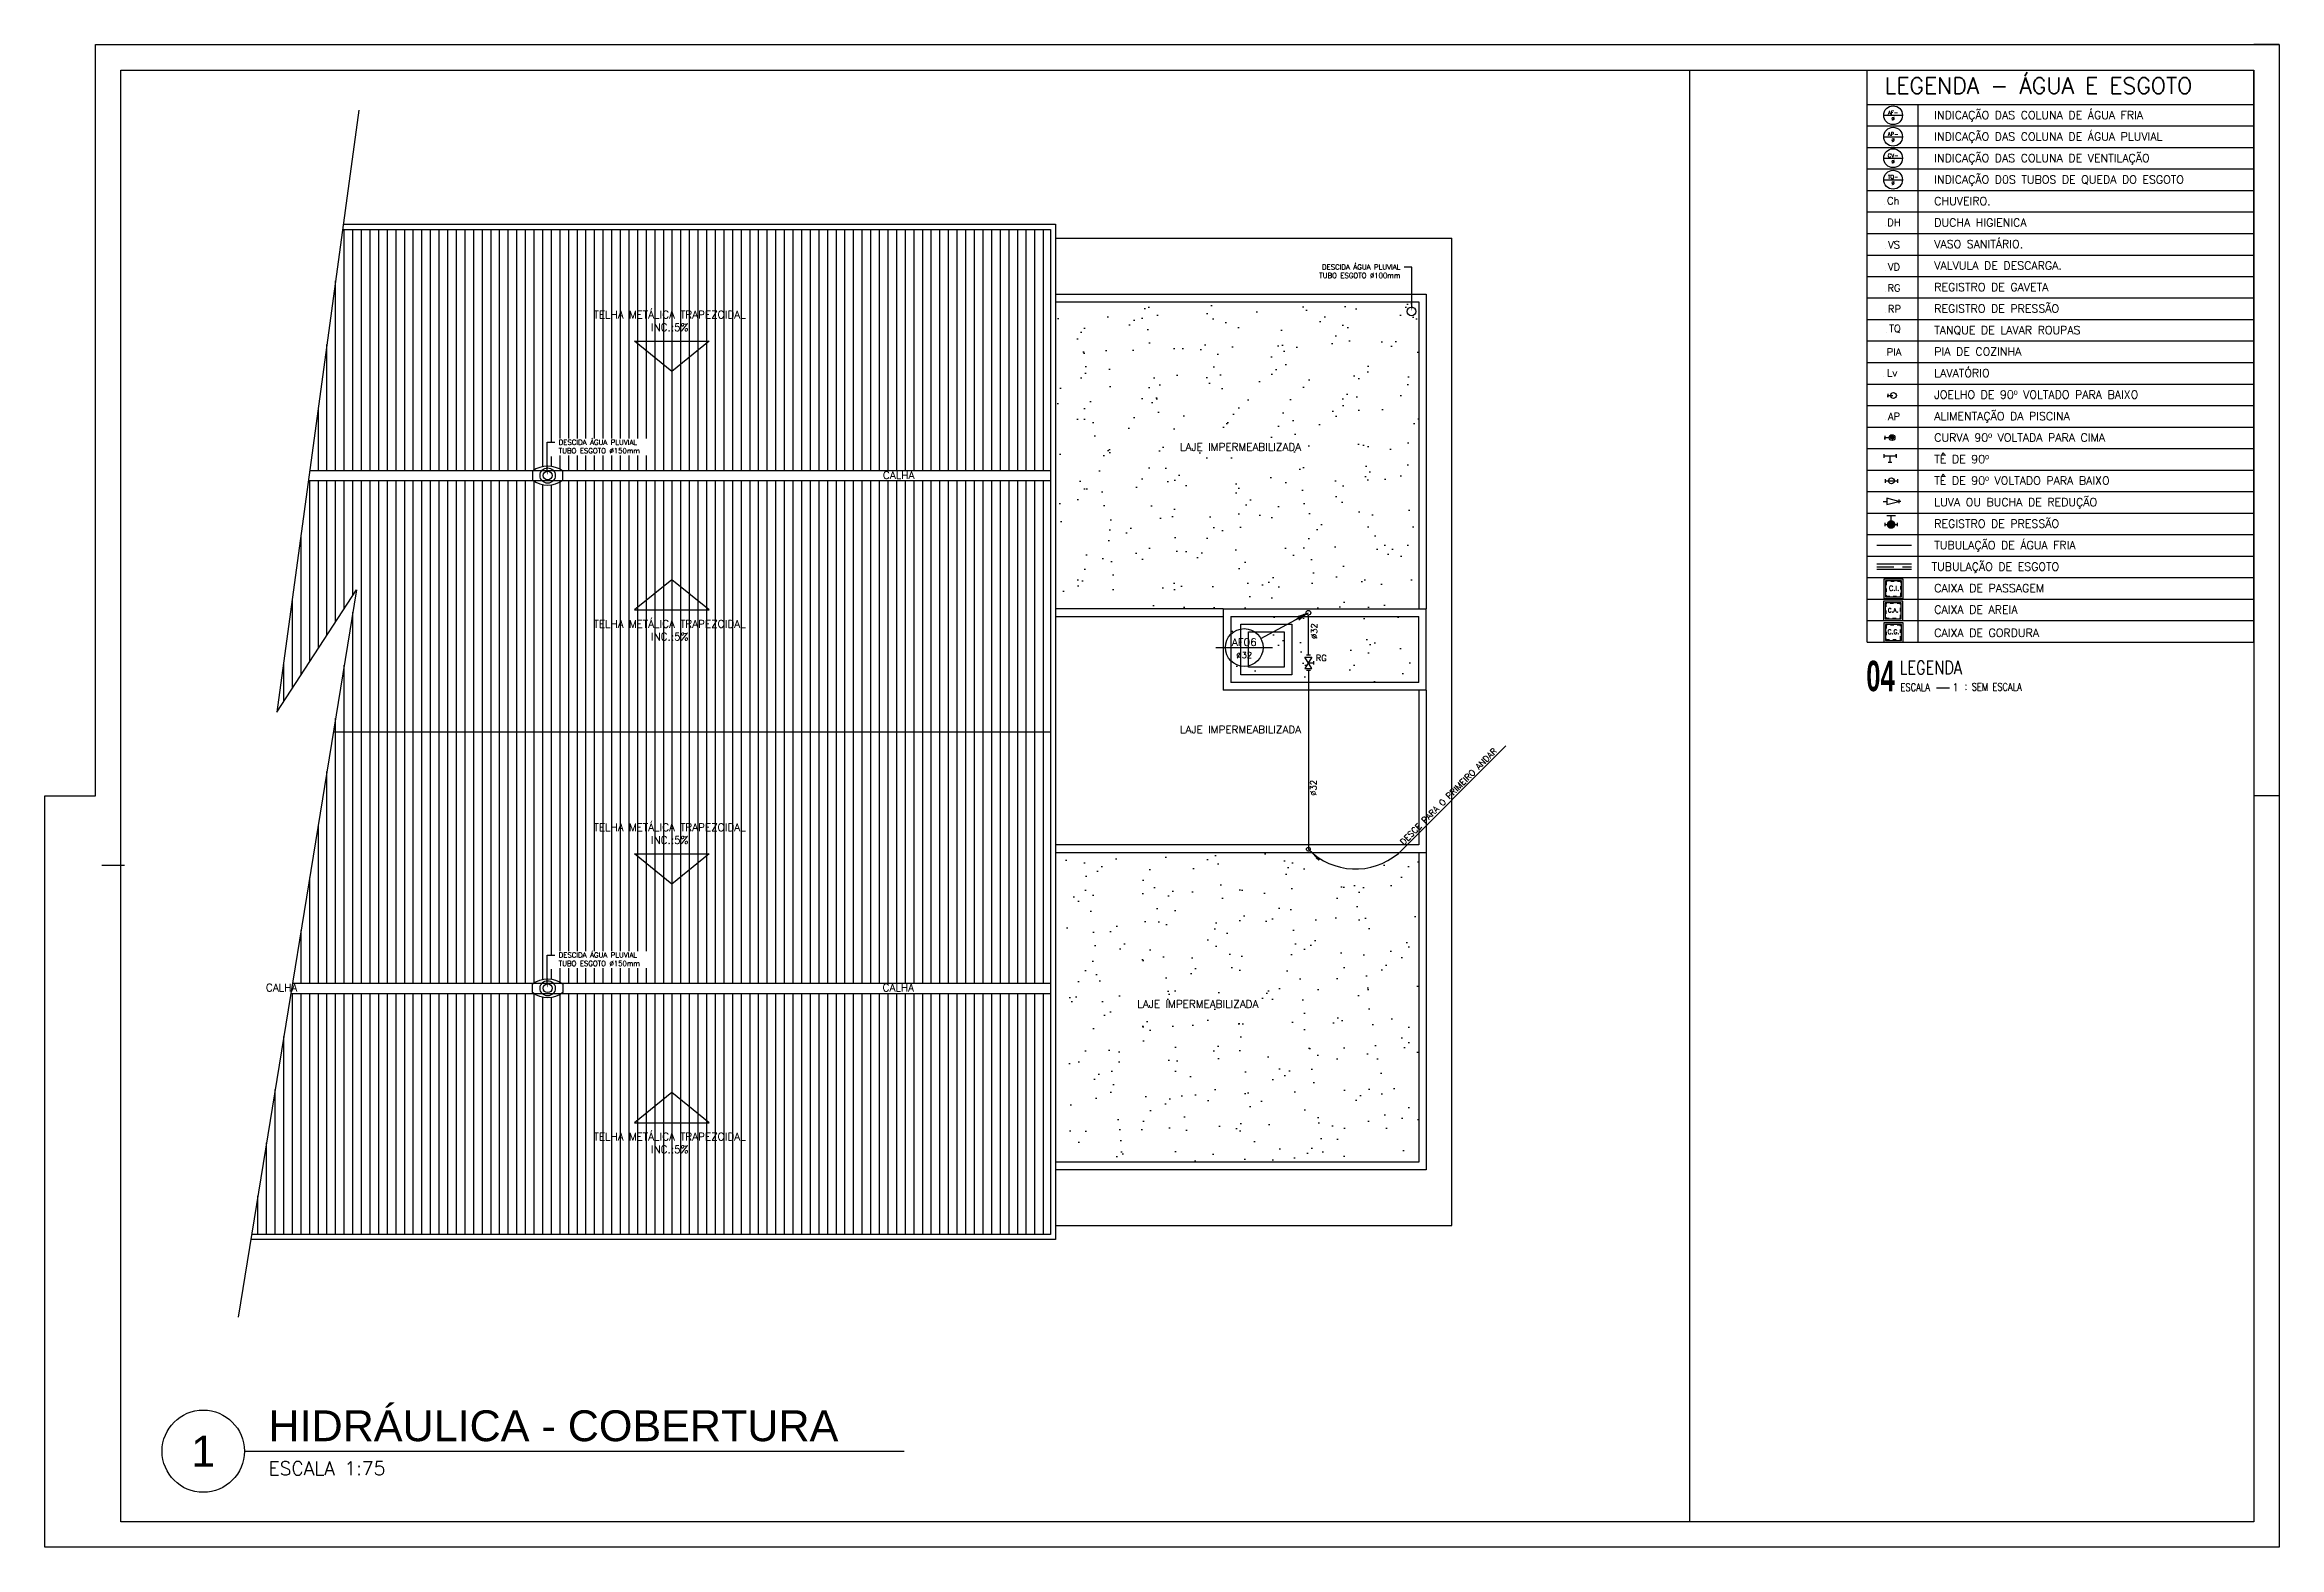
# Model space of a CAD drawing. Header units: millimetres. Extents: x 1111 to 1959, y -391 to -319.
# Drawn here: x 1819.7 to 1885.7, y -390.9 to -346.5 of the extents above; entities that cross this region are included whole.
import ezdxf
from ezdxf import colors
from ezdxf.entities.mleader import LeaderData, LeaderLine
from ezdxf.enums import TextEntityAlignment as Align
from ezdxf.math import Vec2, Vec3

# ---------------------------------------------------------------- set-up
doc = ezdxf.new("R2010")
doc.units = ezdxf.units.MM
doc.linetypes.add('HIDDEN', pattern=[0.375, 0.25, -0.125])
doc.linetypes.add('HIDDENX2', pattern=[0.75, 0.5, -0.25])
for name, color, linetype in [('08', 8, 'Continuous'), ('ARQ-HACHURA', 253, 'Continuous'), ('ARQ-SÍMBOLOS', 2, 'Continuous'), ('ARQ-TEXTO2', 2, 'Continuous'), ('ARQ-TEXTO4', 4, 'Continuous'), ('CERCAD-1', 1, 'Continuous'), ('CERCAD-2', 7, 'Continuous'), ('CONEXAO_AG_FRIA', 3, 'Continuous'), ('Eixo', 4, 'HIDDENX2'), ('HIDROGRAFIA', 4, 'Continuous'), ("PRANCHA - PROJETU'S", 7, 'Continuous'), ('TUBOS_AG_FRIA', 2, 'Continuous'), ('TUBULAÇÃO_ESGOTO', 5, 'Continuous'), ('TUBULAÇÃO_HIDRÁULICA', 5, 'Continuous'), ('TXT_0', 7, 'Continuous'), ('TXT_1', 2, 'Continuous'), ('TXT_2', 2, 'Continuous')]:
    doc.layers.add(name, color=color, linetype=linetype)
doc.layers.add('TQ-Tubos detalhe', color=1, linetype='Continuous', lineweight=30)
doc.styles.add('ADITIVOCAD', font='ROMANS.shx')
doc.styles.add('ARIAL', font='arial.ttf', dxfattribs={"height": 2})
doc.styles.add('R80', font='simplex.shx', dxfattribs={"height": 12})
doc.styles.add('REG140', font='romans.shx', dxfattribs={"width": 0.8, "height": 0.35})
doc.styles.add('REG80', font='romans.shx', dxfattribs={"width": 0.8, "height": 0.2})
doc.styles.add('ROMANS', font='romans')
doc.styles.add('Romans_Anot', font='romans.shx')
doc.styles.add('SANSSERIF2', font='sanssb__.ttf', dxfattribs={"width": 0.8})
pattern_1 = [(127.5, (132.7316, 207.7936), (-1.4682397, -0.0480009), [0, -1.15824, 0, -1.2954, 0, -1.23825]), (97.5, (132.7316, 207.7936), (-2.1504753, 1.3485698), [0, -0.62484, 0, -1.04394, 0, -0.40005]), (57.5, (132.7316, 206.8563), (-0.00431155, 2.3729771), [0, -0.381, 0, -1.3716, 0, -1.7907]), (47.5, (132.7316, 206.8563), (-0.668788, 2.2906694), [0, -0.1905, 0, -0.89916, 0, -1.0287])]

msp = doc.modelspace()

# ---------------------------------------------------------------- texts
at = {"layer": '08', "ltscale": 1.5, "char_height": 0.225, "attachment_point": 5, "style": 'ROMANS'}
for s, insert in [('TELHA METÁLICA TRAPEZOIDAL\\PINC.:5%', (1838.121, -354.654)), ('CALHA', (1844.885, -359.212)), ('TELHA METÁLICA TRAPEZOIDAL\\PINC.:5%', (1838.121, -363.793)), ('TELHA METÁLICA TRAPEZOIDAL\\PINC.:5%', (1838.121, -369.804)), ('CALHA', (1826.66, -374.352)), ('CALHA', (1844.874, -374.352)), ('TELHA METÁLICA TRAPEZOIDAL\\PINC.:5%', (1838.121, -378.943))]:
    msp.add_mtext(s, dxfattribs=dict(at, insert=insert))
at = {"layer": '08', "ltscale": 1.5, "char_height": 0.225, "width": 4.94111, "attachment_point": 5, "style": 'ROMANS'}
for insert in [(1854.982, -358.378), (1854.982, -366.727), (1853.721, -374.839)]:
    msp.add_mtext('LAJE IMPERMEABILIZADA', dxfattribs=dict(at, insert=insert))
at = {"layer": 'CONEXAO_AG_FRIA', "style": 'ROMANS'}
for s, rotation, p in [(' %%C32', 90, (1857.247, -363.881)), ('DESCE PARA O PRIMEIRO ANDAR', 45, (1861.187, -368.766)), (' %%C32', 90, (1857.223, -368.512))]:
    msp.add_text(s, height=0.18, rotation=rotation, dxfattribs=at).set_placement(p, align=Align.CENTER)
for s, height, p in [('AF06', 0.225, (1855.091, -364.259)), ('%%C32', 0.18, (1855.091, -364.619))]:
    msp.add_text(s, height=height, dxfattribs=at).set_placement(p, align=Align.CENTER)
msp.add_text('RG', height=0.18, dxfattribs=at).set_placement((1857.203, -364.702))
at = {"layer": 'TXT_0', "style": 'ADITIVOCAD'}
for s, height, p in [('INDICAÇÃO DAS COLUNA DE ÁGUA FRIA', 0.23827, (1875.471, -348.69)), ('INDICAÇÃO DAS COLUNA DE ÁGUA PLUVIAL', 0.23827, (1875.471, -349.326)), ('INDICAÇÃO DAS COLUNA DE VENTILAÇÃO', 0.23827, (1875.471, -349.961)), ('INDICAÇÃO D0S TUBOS DE QUEDA DO ESGOTO', 0.23827, (1875.471, -350.597)), ('CHUVEIRO.', 0.2383, (1875.471, -351.232)), ('DUCHA HIGIENICA', 0.23827, (1875.471, -351.867)), ('VASO SANITÁRIO.', 0.23827, (1875.471, -352.503)), ('VALVULA DE DESCARGA.', 0.23827, (1875.471, -353.138)), ('REGISTRO DE GAVETA', 0.23827, (1875.471, -353.774)), ('REGISTRO DE PRESSÃO', 0.23827, (1875.471, -354.409)), ('TANQUE DE LAVAR ROUPAS', 0.23827, (1875.471, -355.044)), ('PIA DE COZINHA', 0.23827, (1875.471, -355.68)), ('LAVATÓRIO', 0.2383, (1875.471, -356.315)), ('JOELHO DE 90º VOLTADO PARA BAIXO', 0.23827, (1875.471, -356.951)), ('ALIMENTAÇÃO DA PISCINA', 0.23827, (1875.471, -357.586)), ('CURVA 90º VOLTADA PARA CIMA', 0.23827, (1875.471, -358.221)), ('TÊ DE 90º', 0.2383, (1875.471, -358.857)), ('TÊ DE 90º VOLTADO PARA BAIXO', 0.23827, (1875.471, -359.492)), ('LUVA OU BUCHA DE REDUÇÃO', 0.23827, (1875.471, -360.127)), ('REGISTRO DE PRESSÃO', 0.23827, (1875.471, -360.763)), ('TUBULAÇÃO DE ÁGUA FRIA', 0.23827, (1875.471, -361.398)), ('TUBULAÇÃO DE ESGOTO', 0.23827, (1875.392, -362.034)), ('CAIXA DE PASSAGEM', 0.23827, (1875.471, -362.669)), ('CAIXA DE AREIA', 0.23827, (1875.471, -363.304)), ('CAIXA DE GORDURA', 0.23827, (1875.471, -363.99))]:
    msp.add_text(s, height=height, dxfattribs=at).set_placement(p)
at = {"layer": 'TXT_2', "style": 'ADITIVOCAD'}
msp.add_text('LEGENDA - ÁGUA E ESGOTO', height=0.47655, dxfattribs=at).set_placement((1874.004, -347.94))

# ---------------------------------------------------------------- blocks, each defined once
blk = doc.blocks.new('*U401', base_point=(9660.8, -16170.6))
at = {"linetype": 'Continuous'}
blk.add_line((9650.1, -16173.8), (9650.1, -16167.3), dxfattribs=at)
for p, q in [((9660.8, -16170.6), (9650.1, -16170.6)), ((9653.9, -16159.4), (9667.7, -16181.8)), ((9653.9, -16181.8), (9667.7, -16159.4)), ((9667.7, -16159.4), (9653.9, -16159.4)), ((9667.7, -16181.8), (9653.9, -16181.8)), ((9656.8, -16155.4), (9664.8, -16155.4)), ((9656.8, -16185.8), (9664.8, -16185.8))]:
    blk.add_line(p, q)
blk = doc.blocks.new('*U260', base_point=(10233.3, -19.2))
for q in [(10212, 2), (10223.8, -12.3), (10226.3, -9.7)]:
    blk.add_line((10230, -15.9), q)
blk.add_circle((10233.3, -19.2), 4.64)
blk = doc.blocks.new('*U261', base_point=(3712.5, 965.8))
for p, q in [((3715.1, 968.4), (3733.7, 987)), ((3733.7, 987), (3727.5, 983.3)), ((3733.7, 987), (3730, 980.8))]:
    blk.add_line(p, q)
blk.add_circle((3712.5, 965.8), 3.72)
blk = doc.blocks.new('*U254')
at = {"layer": 'ARQ-SÍMBOLOS'}
blk.add_line((0.6, 0), (10.222, 0), dxfattribs=at)
blk.add_circle((0, 0), 0.6, dxfattribs=at)
at = {"layer": 'ARQ-TEXTO2', "style": 'ROMANS'}
blk.add_attdef('ESCALA1', text='', height=0.2, dxfattribs=at).set_placement((0.951, -0.149), align=Align.TOP_LEFT)
at = {"layer": 'ARQ-TEXTO4', "style": 'ARIAL'}
blk.add_attdef('TITULODODESENHO', (0.951, 0.146), '', height=0.45, dxfattribs=at)
blk.add_attdef('0', text='', height=0.45, dxfattribs=at).set_placement((0, 0), align=Align.MIDDLE)
blk = doc.blocks.new('CRBODADOSÇ')
at = {"layer": "PRANCHA - PROJETU'S", "color": 3}
blk.add_line((164.825, 196.917), (165.288, 196.917), dxfattribs=at)
at = {"layer": "PRANCHA - PROJETU'S", "color": 3, "style": 'REG80', "width": 0.8}
for s, p in [('ESCALA', (163.548, 196.799)), ('1', (165.407, 196.799)), (':', (165.829, 196.842))]:
    blk.add_text(s, height=0.27, dxfattribs=at).set_placement(p)
at = {"layer": "PRANCHA - PROJETU'S", "color": 2, "style": 'REG140', "width": 0.8}
for tag, p in [('PROJETO', (163.521, 198.067)), ('DESENHO', (163.516, 197.395))]:
    blk.add_attdef(tag, p, '', height=0.472, dxfattribs=at)
at = {"layer": "PRANCHA - PROJETU'S", "style": 'SANSSERIF2', "width": 0.6}
blk.add_attdef('00', text='', height=1.08, dxfattribs=at).set_placement((162.84, 196.795), align=Align.CENTER)
at = {"layer": "PRANCHA - PROJETU'S", "color": 3, "style": 'REG80', "width": 0.8}
blk.add_attdef('ESCALA', (166.075, 196.813), '', height=0.27, dxfattribs=at)
blk = doc.blocks.new('Adh_Afn')
blk.add_line((-0.25, 0), (0.25, 0))
blk.add_circle((0, 0), 0.25)
at = {"flags": 8}
for tag, p in [('$AF', (0, 0.07)), ('$DIAM', (0, -0.091))]:
    blk.add_attdef(tag, text='', height=0.1, dxfattribs=at).set_placement(p, align=Align.MIDDLE)
blk = doc.blocks.new('ADH_HIUTILIZ1')
blk.add_line((0.12, 0), (0.12, 0))
at = {"flags": 8}
blk.add_attdef('$N', text='', height=0.09, dxfattribs=at).set_placement((0.226, 0.042), align=Align.MIDDLE)
blk = doc.blocks.new('Adh_cx_j90b')
blk.add_lwpolyline([(-0.068, 0.022), (-0.068, -0.022), (-0.068, 0), (-0.006, 0)])
blk.add_circle((0, 0), 0.0359)
blk = doc.blocks.new('Adh_cx_c90c')
h = blk.add_hatch()
h.set_pattern_fill('_U', color=256, scale=0.002, angle=45, style=0, double=1, pattern_type=0)
h.set_pattern_definition([(45, (-6.0733674, -5.0413484), (-0.00141421356, 0.00141421356), []), (135, (-6.0733674, -5.0413484), (-0.00141421356, -0.00141421356), [])])
h.paths.add_polyline_path([(-0.017, 0, 1), (0.017, 0, 1)])
blk.add_lwpolyline([(-0.088, 0.022), (-0.088, -0.023), (-0.088, 0), (-0.036, 0)])
for radius in [0.0359, 0.017]:
    blk.add_circle((0, 0), radius)
blk = doc.blocks.new('Adh_cx_te90')
for p, q in [((-0.075, -0.0225), (-0.075, 0.0225)), ((0.075, 0), (-0.075, 0)), ((0, -0.075), (0, 0)), ((0.075, 0), (0.075, 0.0225)), ((0.075, 0.0225), (0.075, -0.0225)), ((-0.0225, -0.075), (0.0225, -0.075))]:
    blk.add_line(p, q)
blk = doc.blocks.new('Adh_cx_te90b')
for p, q in [((-0.078, 0.0225), (-0.078, -0.0225)), ((-0.078, 0), (0.078, 0)), ((0.078, -0.0225), (0.078, 0.0225))]:
    blk.add_line(p, q)
blk.add_circle((0, 0), 0.0359)
blk = doc.blocks.new('Adh_cx_lvr')
for p, q in [((0, 0), (-0.15, 0.0375)), ((-0.15, 0.0375), (-0.15, -0.0375)), ((-0.15, -0.0375), (0, 0)), ((0, 0.0225), (0, -0.0225)), ((-0.195, 0), (-0.15, 0)), ((0.0225, 0), (0, 0))]:
    blk.add_line(p, q)
blk = doc.blocks.new('Adh_acs_rg')
h = blk.add_hatch()
h.set_pattern_fill('_U', color=256, scale=0.002, angle=45, style=0, double=1)
h.set_pattern_definition([(45, (-7.4131718, -5.1711377), (-0.00141421356, 0.00141421356), []), (135, (-7.4131718, -5.1711377), (-0.00141421356, -0.00141421356), [])])
h.paths.add_polyline_path([(0.046, 0, 1), (-0.046, 0, 1)])
for p, q in [((-0.078, 0.022), (-0.078, -0.022)), ((0.053, 0.108), (-0.053, 0.108)), ((0, 0.046), (0, 0.108)), ((0.078, -0.022), (0.078, 0.022)), ((-0.078, 0), (-0.046, 0)), ((0.046, 0), (0.078, 0))]:
    blk.add_line(p, q)
blk.add_circle((0, 0), 0.046)
blk = doc.blocks.new('Adhs_RefTbl')
at = {"color": 0, "linetype": 'ByBlock', "ltscale": 0.5}
blk.add_line((-0.321, 0), (0.321, 0), dxfattribs=at)
blk = doc.blocks.new('inp_cx')
for p, q in [((40, 40), (-40, 40)), ((-40, 40), (-40, -40)), ((40, -40), (40, 40)), ((-40, -40), (40, -40))]:
    blk.add_line(p, q)
at = {"color": 1, "linetype": 'Continuous', "ltscale": 0.5}
for p, q in [((33, 33), (-33, 33)), ((-33, 33), (-33, -33)), ((33, -33), (33, 33)), ((-33, -33), (33, -33))]:
    blk.add_line(p, q, dxfattribs=at)
at = {"color": 1, "linetype": 'HIDDEN', "ltscale": 0.5}
for p, q in [((30, 30), (-30, 30)), ((-30, 30), (-30, -30)), ((30, -30), (30, 30)), ((-30, -30), (30, -30))]:
    blk.add_line(p, q, dxfattribs=at)
at = {"style": 'R80'}
blk.add_text('C.I.', height=20.59, dxfattribs=at).set_placement((-19.6, -7.5))
blk = doc.blocks.new('_cxgordu')
for p, q in [((40, 40), (-40, 40)), ((-40, 40), (-40, -40)), ((40, -40), (40, 40)), ((-40, -40), (40, -40))]:
    blk.add_line(p, q)
at = {"color": 1, "linetype": 'Continuous', "ltscale": 0.5}
for p, q in [((33, 33), (-33, 33)), ((-33, 33), (-33, -33)), ((33, -33), (33, 33)), ((-33, -33), (33, -33))]:
    blk.add_line(p, q, dxfattribs=at)
at = {"color": 1, "linetype": 'HIDDEN', "ltscale": 0.5}
for p, q in [((30, 30), (-30, 30)), ((-30, 30), (-30, -30)), ((30, -30), (30, 30)), ((-30, -30), (30, -30))]:
    blk.add_line(p, q, dxfattribs=at)
at = {"style": 'R80'}
blk.add_text('C.G.', height=18.48, dxfattribs=at).set_placement((-24.3, -6.9))
blk = doc.blocks.new('_cxareia')
for p, q in [((40, 40), (-40, 40)), ((-40, 40), (-40, -40)), ((40, -40), (40, 40)), ((-40, -40), (40, -40))]:
    blk.add_line(p, q)
at = {"color": 1, "linetype": 'Continuous', "ltscale": 0.5}
for p, q in [((33, 33), (-33, 33)), ((-33, 33), (-33, -33)), ((33, -33), (33, 33)), ((-33, -33), (33, -33))]:
    blk.add_line(p, q, dxfattribs=at)
at = {"color": 1, "linetype": 'HIDDEN', "ltscale": 0.5}
for p, q in [((30, 30), (-30, 30)), ((-30, 30), (-30, -30)), ((30, -30), (30, 30)), ((-30, -30), (30, -30))]:
    blk.add_line(p, q, dxfattribs=at)
at = {"style": 'R80'}
blk.add_text('C.A.', height=17.28, dxfattribs=at).set_placement((-22, -6.1))

# ---------------------------------------------------------------- hatches: boundary and pattern name
at = {"layer": '08', "ltscale": 1.5}
h = msp.add_hatch(dxfattribs=at)
h.set_pattern_fill('_USER', color=256, scale=0.255, angle=90, pattern_type=0)
h.set_pattern_definition([(90, (-537.63586, 311.03085), (-0.255, 0), [])])
h.paths.add_polyline_path([(1826.932, -374.523), (1825.773, -381.648), (1849.368, -381.648), (1849.368, -374.523), (1834.938, -374.523, -0.306744), (1834.097, -374.523)])
h.paths.add_polyline_path([(1834.938, -374.223), (1849.368, -374.223), (1849.368, -366.798), (1828.189, -366.798), (1826.981, -374.223), (1834.097, -374.223, -0.306744)])
h.paths.add_polyline_path([(1849.368, -366.798), (1849.368, -359.373), (1834.938, -359.373, -0.306744), (1834.097, -359.373), (1827.452, -359.373), (1826.523, -366.215), (1828.871, -362.602), (1828.189, -366.798)])
h.paths.add_polyline_path([(1828.461, -351.948), (1827.493, -359.073), (1834.097, -359.073, -0.306744), (1834.938, -359.073), (1849.368, -359.073), (1849.368, -351.948)])
edge = h.paths.add_edge_path()
edge.add_line((1834.806, -373.781), (1837.574, -373.781))
edge.add_line((1837.574, -373.781), (1837.574, -373.278))
edge.add_line((1837.574, -373.278), (1834.806, -373.278))
edge.add_line((1834.806, -373.278), (1834.806, -373.781))
edge.add_line((1834.506, -373.39), (1834.731, -373.39))
edge.add_line((1834.506, -374.213), (1834.506, -373.39))
edge.add_line((1834.531, -374.213), (1834.506, -374.363))
edge.add_line((1834.506, -374.363), (1834.481, -374.213))
edge.add_line((1834.481, -374.213), (1834.531, -374.213))
edge = h.paths.add_edge_path()
edge.add_line((1834.806, -358.631), (1837.574, -358.631))
edge.add_line((1837.574, -358.631), (1837.574, -358.128))
edge.add_line((1837.574, -358.128), (1834.806, -358.128))
edge.add_line((1834.806, -358.128), (1834.806, -358.631))
edge.add_line((1834.506, -358.24), (1834.731, -358.24))
edge.add_line((1834.506, -359.063), (1834.506, -358.24))
edge.add_line((1834.531, -359.063), (1834.506, -359.213))
edge.add_line((1834.506, -359.213), (1834.481, -359.063))
edge.add_line((1834.481, -359.063), (1834.531, -359.063))
h = msp.add_hatch(dxfattribs=at)
h.set_pattern_fill('AR-SAND', color=256, scale=0.03, angle=90)
h.set_pattern_definition(pattern_1)
h.paths.add_polyline_path([(1860.243, -354.086), (1860.04, -354.086), (1860.04, -354.243, -0.38832), (1860.158, -354.372, -1), (1859.9, -354.372, -0.44059), (1860.04, -354.243), (1860.04, -354.086), (1849.518, -354.086), (1849.518, -363.161), (1860.243, -363.161)])
h.paths.add_polyline_path([(1856.973, -362.759), (1859.74, -362.759), (1859.74, -362.255), (1856.973, -362.255)], flags=24)
h.paths.add_polyline_path([(1852.938, -358.547), (1857.025, -358.547), (1857.025, -358.21), (1852.938, -358.21)], flags=24)
h = msp.add_hatch(dxfattribs=at)
h.set_pattern_fill('AR-SAND', color=256, scale=0.03, angle=90)
h.set_pattern_definition([(127.5, (132.7316, 232.7947), (-1.4682397, -0.0480009), [0, -1.15824, 0, -1.2954, 0, -1.23825]), (97.5, (132.7316, 232.7947), (-2.1504753, 1.3485698), [0, -0.62484, 0, -1.04394, 0, -0.40005]), (57.5, (132.7316, 231.8575), (-0.00431155, 2.3729771), [0, -0.381, 0, -1.3716, 0, -1.7907]), (47.5, (132.7316, 231.8575), (-0.668788, 2.2906694), [0, -0.1905, 0, -0.89916, 0, -1.0287])])
h.paths.add_polyline_path([(1860.243, -365.336), (1860.243, -363.386), (1854.693, -363.386), (1854.693, -365.336)])
h = msp.add_hatch(dxfattribs=at)
h.set_pattern_fill('AR-SAND', color=256, scale=0.03, angle=90)
h.set_pattern_definition(pattern_1)
h.paths.add_polyline_path([(1860.243, -370.361), (1849.518, -370.361), (1849.518, -379.511), (1860.243, -379.511)])
h.paths.add_polyline_path([(1858.919, -379.292, -1), (1858.769, -379.292, -1)], flags=16)
h.paths.add_polyline_path([(1859.139, -379.292, -1), (1858.989, -379.292, -1)], flags=16)
h.paths.add_polyline_path([(1859.359, -379.292, -1), (1859.209, -379.292, -1)], flags=16)
h.paths.add_polyline_path([(1859.578, -379.292, -1), (1859.428, -379.292, -1)], flags=16)
h.paths.add_polyline_path([(1860.158, -379.288, -1), (1859.9, -379.288, -1)], flags=16)
h.paths.add_polyline_path([(1856.973, -378.368), (1859.74, -378.368), (1859.74, -377.864), (1856.973, -377.864)], flags=24)
h.paths.add_polyline_path([(1852.938, -375.008), (1857.025, -375.008), (1857.025, -374.67), (1852.938, -374.67)], flags=24)

# ---------------------------------------------------------------- linework, layer by layer
msp.add_line((1862.818, -367.211), (1859.643, -370.386))
msp.add_arc((1858.38, -368.887), 1.961, 224.68179, 310.12137)
for p, q in [((1849.518, -352.211), (1861.218, -352.211)), ((1861.218, -381.386), (1861.218, -352.211)), ((1849.518, -353.861), (1860.468, -353.861)), ((1849.518, -354.086), (1860.243, -354.086)), ((1860.243, -354.086), (1860.243, -363.161)), ((1860.468, -353.861), (1860.468, -363.161)), ((1827.452, -359.373), (1849.368, -359.373)), ((1827.493, -359.073), (1849.368, -359.073)), ((1854.468, -363.161), (1849.518, -363.161)), ((1849.518, -363.386), (1854.468, -363.386)), ((1854.468, -363.161), (1854.468, -365.561)), ((1854.468, -363.161), (1860.468, -363.161)), ((1854.693, -363.386), (1860.243, -363.386)), ((1854.693, -363.386), (1854.693, -365.336)), ((1860.243, -365.336), (1860.243, -363.386)), ((1860.468, -365.561), (1860.468, -363.161)), ((1860.468, -365.561), (1854.468, -365.561)), ((1860.243, -365.336), (1854.693, -365.336)), ((1860.243, -365.561), (1860.243, -370.136)), ((1860.468, -365.561), (1860.468, -370.361)), ((1828.189, -366.798), (1849.368, -366.798)), ((1860.243, -370.136), (1849.518, -370.136)), ((1849.518, -370.361), (1860.468, -370.361)), ((1860.243, -370.361), (1860.243, -379.511)), ((1860.468, -370.361), (1860.468, -379.736)), ((1826.932, -374.523), (1849.368, -374.523)), ((1826.981, -374.223), (1849.368, -374.223)), ((1860.243, -379.511), (1849.518, -379.511)), ((1860.468, -379.736), (1849.518, -379.736)), ((1849.518, -381.386), (1861.218, -381.386))]:
    msp.add_line(p, q, dxfattribs=at)
for points in [[(1828.481, -351.798), (1849.518, -351.798), (1849.518, -381.798), (1825.748, -381.798)], [(1828.461, -351.948), (1849.368, -351.948), (1849.368, -381.648), (1825.773, -381.648)]]:
    msp.add_lwpolyline(points, dxfattribs=at)
for points in [[(1838.187, -356.144), (1837.082, -355.252), (1839.291, -355.252)], [(1838.187, -362.303), (1837.082, -363.195), (1839.291, -363.195)], [(1854.993, -363.611), (1856.493, -363.611), (1856.493, -365.111), (1854.993, -365.111)], [(1855.218, -363.836), (1856.268, -363.836), (1856.268, -364.886), (1855.218, -364.886)], [(1838.187, -371.294), (1837.082, -370.402), (1839.291, -370.402)], [(1838.187, -377.453), (1837.082, -378.345), (1839.291, -378.345)]]:
    msp.add_lwpolyline(points, close=True, dxfattribs=at)
for points in [[(1834.968, -359.094, 0.333333), (1834.068, -359.094), (1834.068, -359.352, 0.333333), (1834.968, -359.352)], [(1834.968, -374.502, -0.333333), (1834.068, -374.502), (1834.068, -374.244, -0.333333), (1834.968, -374.244)]]:
    msp.add_lwpolyline(points, format="xyb", close=True, dxfattribs=at)
for centre, radius in [((1860.029, -354.372), 0.129), ((1834.518, -359.223), 0.225), ((1834.518, -359.223), 0.225), ((1834.518, -359.223), 0.129), ((1834.518, -374.373), 0.225), ((1834.518, -374.373), 0.225), ((1834.518, -374.373), 0.129)]:
    msp.add_circle(centre, radius, dxfattribs=at)
at = {"layer": 'ARQ-HACHURA'}
for p, q in [((1828.938, -348.431), (1826.523, -366.215)), ((1828.871, -362.602), (1825.376, -384.088)), ((1826.523, -366.215), (1828.871, -362.602))]:
    msp.add_line(p, q, dxfattribs=at)
at = {"layer": 'CERCAD-1'}
msp.add_lwpolyline([(1884.912, -390.141), (1821.912, -390.141), (1821.912, -347.241), (1884.912, -347.241)], close=True, dxfattribs=at)
at = {"layer": 'CERCAD-2'}
for p, q in [((1821.162, -368.691), (1821.162, -346.491)), ((1821.162, -346.491), (1885.662, -346.491)), ((1885.662, -346.491), (1884.912, -346.491)), ((1885.662, -346.491), (1885.662, -390.891)), ((1819.662, -390.891), (1819.662, -368.691)), ((1819.662, -368.691), (1821.162, -368.691)), ((1885.662, -368.691), (1884.912, -368.691)), ((1822.024, -370.745), (1821.349, -370.745)), ((1885.662, -390.891), (1819.662, -390.891))]:
    msp.add_line(p, q, dxfattribs=at)
at = {"layer": 'CONEXAO_AG_FRIA'}
for p, q in [((1855.582, -364.038), (1856.986, -363.278)), ((1854.254, -364.304), (1855.928, -364.304))]:
    msp.add_line(p, q, dxfattribs=at)
msp.add_circle((1855.091, -364.304), 0.558, dxfattribs=at)
msp.add_solid([(1856.986, -363.278), (1856.712, -363.512), (1856.64, -363.38)], dxfattribs=at)
at = {"layer": 'Eixo'}
msp.add_line((1873.779, -361.918), (1874.798, -361.919), dxfattribs=at)
at = {"layer": 'TQ-Tubos detalhe'}
msp.add_line((1868.256, -390.141), (1868.256, -347.241), dxfattribs=at)
at = {"layer": 'TUBOS_AG_FRIA'}
msp.add_line((1856.986, -364.985), (1856.986, -370.265), dxfattribs=at)
msp.add_lwpolyline([(1856.986, -364.529), (1856.986, -363.348)], dxfattribs=at)
at = {"layer": 'TUBULAÇÃO_ESGOTO'}
for p, q in [((1874.798, -361.84), (1873.779, -361.839)), ((1874.798, -361.999), (1873.779, -361.998))]:
    msp.add_line(p, q, dxfattribs=at)
at = {"layer": 'TXT_1'}
for p, q in [((1873.485, -364.143), (1873.485, -347.241)), ((1873.485, -347.241), (1884.912, -347.241)), ((1873.485, -364.143), (1873.485, -347.241)), ((1884.912, -364.143), (1884.912, -347.241)), ((1873.485, -348.258), (1884.912, -348.258)), ((1874.994, -364.143), (1874.994, -348.258)), ((1873.485, -348.893), (1884.912, -348.893)), ((1873.485, -349.529), (1884.912, -349.529)), ((1873.485, -350.164), (1884.912, -350.164)), ((1873.485, -350.799), (1884.912, -350.799)), ((1873.485, -351.435), (1884.912, -351.435)), ((1873.485, -352.07), (1884.912, -352.07)), ((1873.485, -352.706), (1884.912, -352.706)), ((1873.485, -353.341), (1884.912, -353.341)), ((1873.485, -353.976), (1884.912, -353.976)), ((1873.485, -354.612), (1884.912, -354.612)), ((1873.485, -355.247), (1884.912, -355.247)), ((1873.485, -355.883), (1884.912, -355.883)), ((1873.485, -356.518), (1884.912, -356.518)), ((1873.485, -357.153), (1884.912, -357.153)), ((1873.485, -357.789), (1884.912, -357.789)), ((1873.485, -357.789), (1884.912, -357.789)), ((1873.485, -358.424), (1884.912, -358.424)), ((1873.485, -359.06), (1884.912, -359.06)), ((1873.485, -359.695), (1884.912, -359.695)), ((1873.485, -360.33), (1884.912, -360.33)), ((1873.485, -360.966), (1884.912, -360.966)), ((1873.485, -360.966), (1884.912, -360.966)), ((1873.485, -361.601), (1884.912, -361.601)), ((1873.485, -362.237), (1884.912, -362.237)), ((1873.485, -362.872), (1884.912, -362.872)), ((1873.485, -363.507), (1884.912, -363.507)), ((1873.485, -364.143), (1884.912, -364.143))]:
    msp.add_line(p, q, dxfattribs=at)

# ---------------------------------------------------------------- block references
at = {"layer": '08', "xscale": 2.024999999999999, "yscale": 2.024999999999999, "zscale": 2.024999999999999}
msp.add_blockref('*U254', (1824.345, -388.051), dxfattribs=at).add_auto_attribs({'ESCALA1': 'ESCALA 1:75', '0': '1', 'TITULODODESENHO': 'HIDRÁULICA - COBERTURA'})
at = {"layer": 'CONEXAO_AG_FRIA', "xscale": 0.015, "yscale": 0.015, "zscale": 0.015}
for name, p, rotation in [('*U260', (1856.986, -363.278), 73.37963458882318), ('*U261', (1856.986, -370.265), 270)]:
    msp.add_blockref(name, p, dxfattribs=dict(at, rotation=rotation))
at = {"layer": 'CONEXAO_AG_FRIA', "xscale": -0.015, "yscale": 0.015, "zscale": 0.015}
msp.add_blockref('*U401', (1856.986, -364.757), dxfattribs=at)
at = {"layer": 'HIDROGRAFIA', "xscale": 0.007148181716720001, "yscale": 0.007148181716720001, "zscale": 0.007148181716720001}
for name, p in [('inp_cx', (1874.27, -362.572)), ('_cxareia', (1874.257, -363.221)), ('_cxgordu', (1874.264, -363.857))]:
    msp.add_blockref(name, p, dxfattribs=at)
at = {"layer": "PRANCHA - PROJETU'S", "xscale": 0.8327550000000002, "yscale": 0.8327550000000002, "zscale": 0.8327550000000002}
msp.add_blockref('CRBODADOSÇ', (1738.277, -529.476), dxfattribs=at).add_auto_attribs({'ESCALA': 'SEM ESCALA', 'DESENHO': 'LEGENDA', '00': '04'})
at = {"layer": 'TUBULAÇÃO_HIDRÁULICA', "xscale": 1.588484825774678, "yscale": 1.588484825774678, "zscale": 1.588484825774678}
msp.add_blockref('Adhs_RefTbl', (1874.289, -361.283), dxfattribs=at)
at = {"layer": 'TXT_1'}
ref = msp.add_blockref('Adh_Afn', (1874.255, -348.576), dxfattribs=dict(at, xscale=1.111939378041985, yscale=1.111939378041985, zscale=1.111939378041985))
ref.add_attrib('$AF', 'AF-', dxfattribs={"layer": '0', "height": 0.1112, "style": 'ADITIVOCAD', "flags": 8}).set_placement((1874.255, -348.497), align=Align.MIDDLE)
ref.add_attrib('$DIAM', '%%C', dxfattribs={"layer": '0', "height": 0.1112, "style": 'ADITIVOCAD', "flags": 8}).set_placement((1874.255, -348.677), align=Align.MIDDLE)
ref = msp.add_blockref('Adh_Afn', (1874.255, -349.211), dxfattribs=dict(at, xscale=1.111939378041985, yscale=1.111939378041985, zscale=1.111939378041985))
ref.add_attrib('$AF', 'AP-', dxfattribs={"layer": '0', "height": 0.1112, "style": 'ADITIVOCAD', "flags": 8}).set_placement((1874.255, -349.133), align=Align.MIDDLE)
ref.add_attrib('$DIAM', '%%C', dxfattribs={"layer": '0', "height": 0.1112, "style": 'ADITIVOCAD', "flags": 8}).set_placement((1874.255, -349.312), align=Align.MIDDLE)
ref = msp.add_blockref('Adh_Afn', (1874.255, -349.846), dxfattribs=dict(at, xscale=1.111939378041985, yscale=1.111939378041985, zscale=1.111939378041985))
ref.add_attrib('$AF', 'CV-', dxfattribs={"layer": '0', "height": 0.1112, "style": 'ADITIVOCAD', "flags": 8}).set_placement((1874.255, -349.768), align=Align.MIDDLE)
ref.add_attrib('$DIAM', '%%C', dxfattribs={"layer": '0', "height": 0.1112, "style": 'ADITIVOCAD', "flags": 8}).set_placement((1874.255, -349.947), align=Align.MIDDLE)
ref = msp.add_blockref('Adh_Afn', (1874.255, -350.482), dxfattribs=dict(at, xscale=1.111939378041985, yscale=1.111939378041985, zscale=1.111939378041985))
ref.add_attrib('$AF', 'TQ-', dxfattribs={"layer": '0', "height": 0.1112, "style": 'ADITIVOCAD', "flags": 8}).set_placement((1874.255, -350.404), align=Align.MIDDLE)
ref.add_attrib('$DIAM', '%%C', dxfattribs={"layer": '0', "height": 0.1112, "style": 'ADITIVOCAD', "flags": 8}).set_placement((1874.255, -350.583), align=Align.MIDDLE)
ref = msp.add_blockref('ADH_HIUTILIZ1', (1873.722, -351.203), dxfattribs=dict(at, xscale=2.382727238662016, yscale=2.382727238662016, zscale=2.382727238662016))
ref.add_attrib('$N', 'Ch', dxfattribs={"layer": '0', "height": 0.2144, "style": 'ADITIVOCAD', "flags": 8}).set_placement((1874.261, -351.102), align=Align.MIDDLE)
ref = msp.add_blockref('ADH_HIUTILIZ1', (1873.744, -351.842), dxfattribs=dict(at, xscale=2.382727238662016, yscale=2.382727238662016, zscale=2.382727238662016))
ref.add_attrib('$N', 'DH', dxfattribs={"layer": '0', "height": 0.2144, "style": 'ADITIVOCAD', "flags": 8}).set_placement((1874.283, -351.742), align=Align.MIDDLE)
ref = msp.add_blockref('ADH_HIUTILIZ1', (1873.744, -352.505), dxfattribs=dict(at, xscale=2.382727238662016, yscale=2.382727238662016, zscale=2.382727238662016))
ref.add_attrib('$N', 'VS', dxfattribs={"layer": '0', "height": 0.2144, "style": 'ADITIVOCAD', "flags": 8}).set_placement((1874.283, -352.405), align=Align.MIDDLE)
ref = msp.add_blockref('ADH_HIUTILIZ1', (1873.744, -353.159), dxfattribs=dict(at, xscale=2.382727238662016, yscale=2.382727238662016, zscale=2.382727238662016))
ref.add_attrib('$N', 'VD', dxfattribs={"layer": '0', "height": 0.2144, "style": 'ADITIVOCAD', "flags": 8}).set_placement((1874.283, -353.059), align=Align.MIDDLE)
ref = msp.add_blockref('ADH_HIUTILIZ1', (1873.744, -353.782), dxfattribs=dict(at, xscale=2.382727238662016, yscale=2.382727238662016, zscale=2.382727238662016))
ref.add_attrib('$N', 'RG', dxfattribs={"layer": '0', "height": 0.2144, "style": 'ADITIVOCAD', "flags": 8}).set_placement((1874.283, -353.681), align=Align.MIDDLE)
ref = msp.add_blockref('ADH_HIUTILIZ1', (1873.756, -354.4), dxfattribs=dict(at, xscale=2.382727238662016, yscale=2.382727238662016, zscale=2.382727238662016))
ref.add_attrib('$N', 'RP', dxfattribs={"layer": '0', "height": 0.2144, "style": 'ADITIVOCAD', "flags": 8}).set_placement((1874.295, -354.3), align=Align.MIDDLE)
ref = msp.add_blockref('ADH_HIUTILIZ1', (1873.771, -354.99), dxfattribs=dict(at, xscale=2.382727238662016, yscale=2.382727238662016, zscale=2.382727238662016))
ref.add_attrib('$N', 'TQ', dxfattribs={"layer": '0', "height": 0.2144, "style": 'ADITIVOCAD', "flags": 8}).set_placement((1874.31, -354.889), align=Align.MIDDLE)
ref = msp.add_blockref('ADH_HIUTILIZ1', (1873.744, -355.671), dxfattribs=dict(at, xscale=2.382727238662016, yscale=2.382727238662016, zscale=2.382727238662016))
ref.add_attrib('$N', 'PIA', dxfattribs={"layer": '0', "height": 0.2144, "style": 'ADITIVOCAD', "flags": 8}).set_placement((1874.283, -355.571), align=Align.MIDDLE)
ref = msp.add_blockref('ADH_HIUTILIZ1', (1873.689, -356.285), dxfattribs=dict(at, xscale=2.382727238662016, yscale=2.382727238662016, zscale=2.382727238662016))
ref.add_attrib('$N', 'Lv', dxfattribs={"layer": '0', "height": 0.2144, "style": 'ADITIVOCAD', "flags": 8}).set_placement((1874.228, -356.184), align=Align.MIDDLE)
at = {"layer": 'TXT_1', "xscale": 2.382727238662016, "yscale": 2.382727238662016, "zscale": 2.382727238662016}
for name, p in [('Adh_cx_j90b', (1874.266, -356.858)), ('Adh_cx_c90c', (1874.224, -358.102)), ('Adh_cx_te90', (1874.168, -358.645)), ('Adh_cx_te90b', (1874.205, -359.38)), ('Adh_cx_lvr', (1874.429, -359.985)), ('Adh_acs_rg', (1874.196, -360.669))]:
    msp.add_blockref(name, p, dxfattribs=at)
at = {"layer": 'TXT_1'}
ref = msp.add_blockref('ADH_HIUTILIZ1', (1873.744, -357.577), dxfattribs=dict(at, xscale=2.382727238662016, yscale=2.382727238662016, zscale=2.382727238662016))
ref.add_attrib('$N', 'AP', dxfattribs={"layer": '0', "height": 0.2144, "style": 'ADITIVOCAD', "flags": 8}).set_placement((1874.283, -357.477), align=Align.MIDDLE)

msp.set_redraw_order([(e.dxf.handle, doc.entitydb.next_handle()) for e in msp.query("TEXT MTEXT ATTDEF DIMENSION ARC_DIMENSION")])  # texts and dimensions are drawn at this point

# ---------------------------------------------------------------- leaders
at = {"layer": '08', "ltscale": 1.5}
ml = msp.add_multileader_mtext('Standard', dxfattribs=at)
ml.set_content('DESCIDA ÁGUA PLUVIAL\\PTUBO ESGOTO %%C100mm', color=2, style='Romans_Anot')
ml.set_leader_properties(color=256, linetype='ByLayer', lineweight=-1)
ml.build(insert=Vec2(0, 0))
ml.multileader.update_dxf_attribs({"dogleg_length": 0.3, "arrow_head_size": 0.15, "scale": 0.5})
ctx = ml.context
ctx.base_point, ctx.scale, ctx.char_height, ctx.arrow_head_size, ctx.landing_gap_size, ctx.plane_origin = Vec3(1856.898, -353.061), 0.5, 0.15, 0.15, 0.113, Vec3(1860.04, -354.362)
ctx.text_align_type = 2
notes = []
notes.append((ctx, [(0, (1, 1, 0), (1860.04, -353.061), (-1, 0), 0.225, [(0, [(1860.04, -354.362)], 0, [])])]))
ctx.mtext.insert, ctx.mtext.alignment, ctx.mtext.flow_direction = Vec3(1859.703, -352.986), 3, 5
ml = msp.add_multileader_mtext('Standard', dxfattribs=at)
ml.set_content('DESCIDA ÁGUA PLUVIAL\\PTUBO ESGOTO %%C150mm', color=2, style='Romans_Anot')
ml.set_leader_properties(color=256, linetype='ByLayer', lineweight=-1)
ml.build(insert=Vec2(0, 0))
ml.multileader.update_dxf_attribs({"dogleg_length": 0.3, "arrow_head_size": 0.15, "scale": 0.5})
ctx = ml.context
ctx.base_point, ctx.scale, ctx.char_height, ctx.arrow_head_size, ctx.landing_gap_size, ctx.plane_origin = Vec3(1834.731, -358.24), 0.5, 0.15, 0.15, 0.113, Vec3(1834.506, -359.213)
notes.append((ctx, [(0, (1, 1, 0), (1834.506, -358.24), (1, 0), 0.225, [(0, [(1834.506, -359.213)], 0, [])])]))
ctx.mtext.insert, ctx.mtext.flow_direction = Vec3(1834.844, -358.165), 5
ml = msp.add_multileader_mtext('Standard', dxfattribs=at)
ml.set_content('DESCIDA ÁGUA PLUVIAL\\PTUBO ESGOTO %%C150mm', color=2, style='Romans_Anot')
ml.set_leader_properties(color=256, linetype='ByLayer', lineweight=-1)
ml.build(insert=Vec2(0, 0))
ml.multileader.update_dxf_attribs({"dogleg_length": 0.3, "arrow_head_size": 0.15, "scale": 0.5})
ctx = ml.context
ctx.base_point, ctx.scale, ctx.char_height, ctx.arrow_head_size, ctx.landing_gap_size, ctx.plane_origin = Vec3(1834.731, -373.39), 0.5, 0.15, 0.15, 0.113, Vec3(1834.506, -374.363)
notes.append((ctx, [(0, (1, 1, 0), (1834.506, -373.39), (1, 0), 0.225, [(0, [(1834.506, -374.363)], 0, [])])]))
ctx.mtext.insert, ctx.mtext.flow_direction = Vec3(1834.844, -373.315), 5
for ctx, leaders in notes:
    for number, flags, end, landing, length, lines in leaders:
        leader = LeaderData()
        leader.index, (leader.has_last_leader_line, leader.has_dogleg_vector, leader.attachment_direction) = number, flags
        leader.last_leader_point, leader.dogleg_vector, leader.dogleg_length = Vec3(end), Vec3(landing), length
        for number, points, colour, breaks in lines:
            line = LeaderLine()
            line.index, line.vertices, line.color, line.breaks = number, Vec3.list(points), colors.encode_raw_color(colour), breaks
            leader.lines.append(line)
        ctx.leaders.append(leader)

doc.saveas('drawing.dxf')
